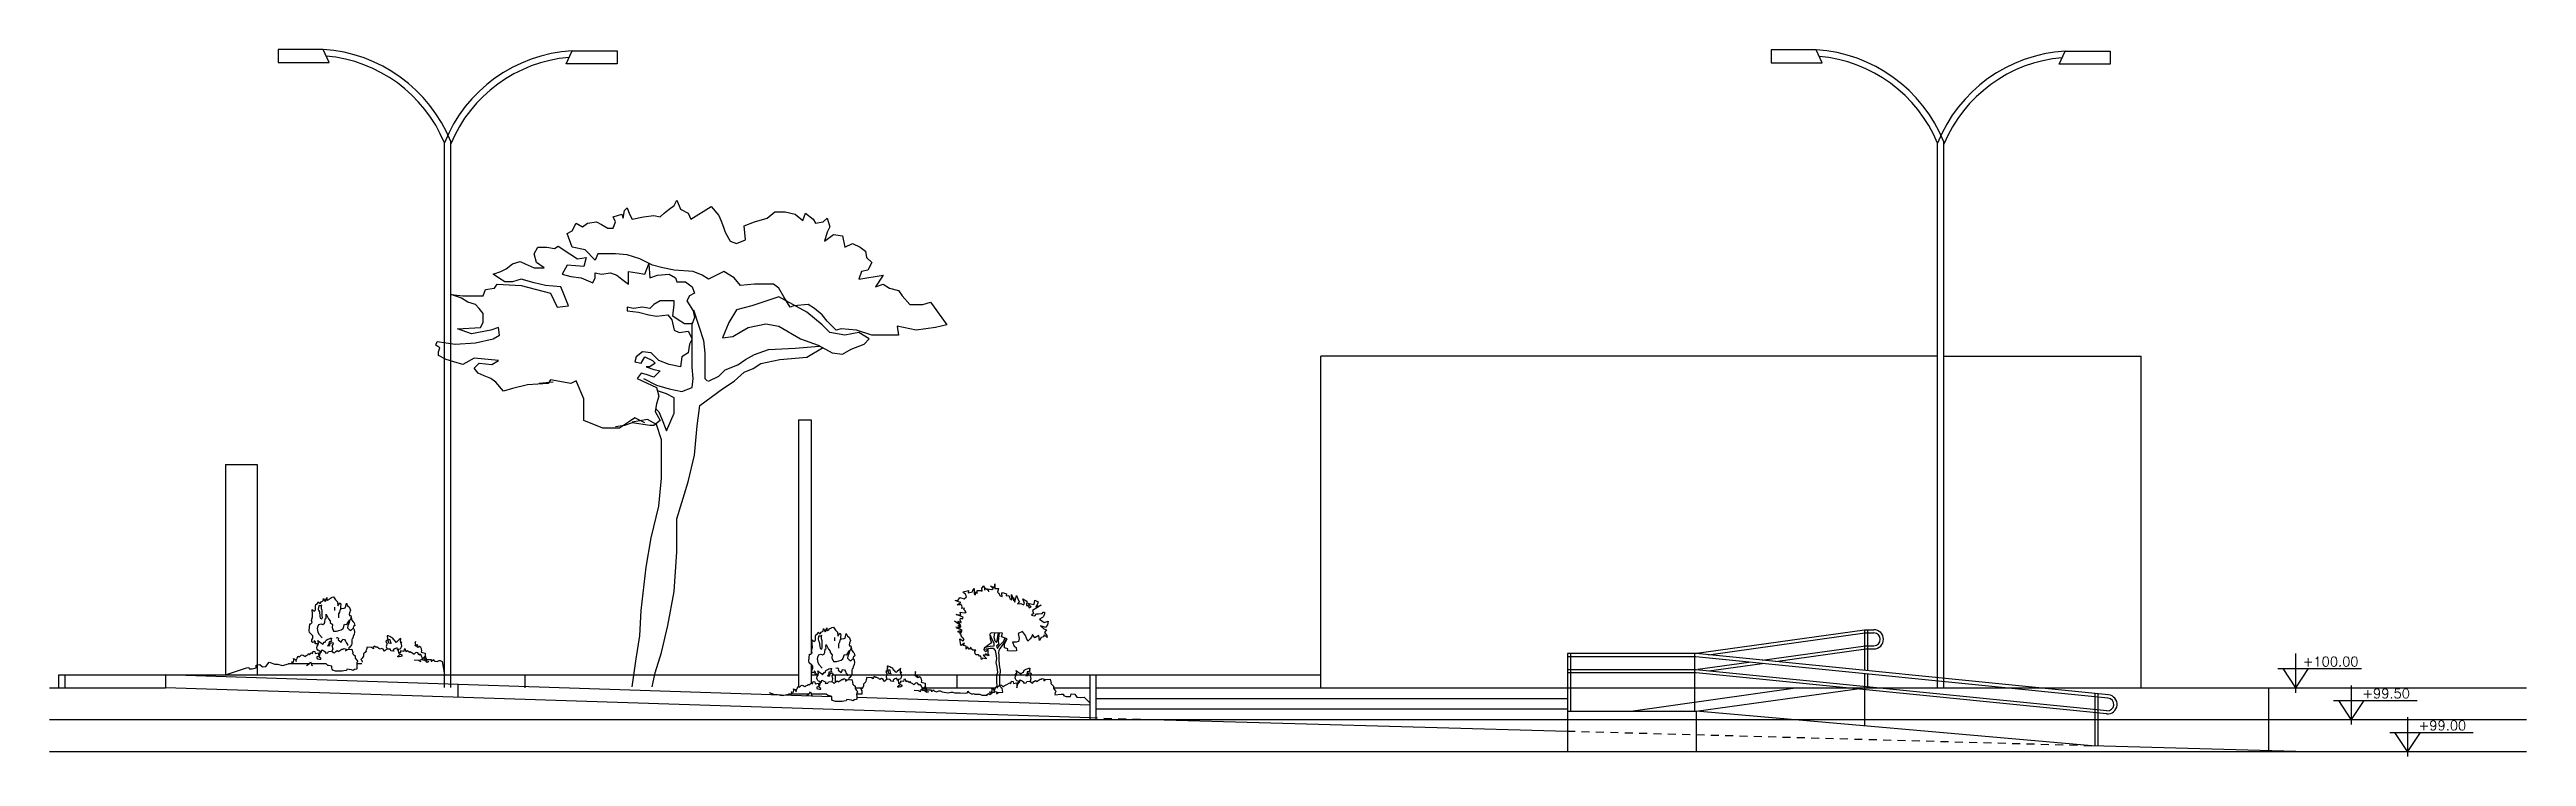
# Model space of a CAD drawing. Extents: x -599692 to 1491, y -9431878 to -451.
# Drawn here: x 1223.92 to 1262.73, y -652.97 to -641.89 of the extents above; entities that cross this region are included whole.
import ezdxf

# ---------------------------------------------------------------- set-up
doc = ezdxf.new("R2010")
doc.units = 0
doc.header["$LTSCALE"] = 0.5
doc.header["$MEASUREMENT"] = 0
doc.linetypes.add('HIDDEN', pattern=[0.375, 0.25, -0.125])
doc.layers.get('0').update_dxf_attribs({"linetype": 'CONTINUOUS'})
for name, color, linetype in [('LAY', 7, 'CONTINUOUS'), ('P1', 1, 'CONTINUOUS'), ('P2', 2, 'CONTINUOUS'), ('P3', 3, 'CONTINUOUS'), ('P4', 6, 'CONTINUOUS'), ('P6', 4, 'CONTINUOUS'), ('pena_01', 1, 'CONTINUOUS'), ('PROJEÇÃO COBERTA', 252, 'HIDDEN'), ('TEXTO', 3, 'CONTINUOUS')]:
    doc.layers.add(name, color=color, linetype=linetype)
doc.styles.add('ARQ', font='ROMANS.shx')

msp = doc.modelspace()

# ---------------------------------------------------------------- texts
at = {"layer": 'TEXTO', "ltscale": 3, "char_height": 0.15, "attachment_point": 5, "style": 'ARQ'}
for s, insert in [('+100.00', (1259.666, -651.481)), ('+99.50', (1260.536, -651.981)), ('+99.00', (1261.418, -652.481))]:
    msp.add_mtext(s, dxfattribs=dict(at, insert=insert))

# ---------------------------------------------------------------- blocks, each defined once
blk = doc.blocks.new('POSTE2PET')
for p, q in [((79.014, -432.667), (78.308, -432.667)), ((78.308, -432.667), (78.308, -432.87)), ((79.106, -432.87), (79.014, -432.667)), ((82.822, -432.89), (82.914, -432.687)), ((82.914, -432.687), (83.619, -432.687)), ((83.619, -432.687), (83.619, -432.89)), ((78.308, -432.87), (79.106, -432.87)), ((83.619, -432.89), (82.822, -432.89))]:
    blk.add_line(p, q)
for points in [[(81.014, -442.667), (81.014, -434.109, 0.288839), (79.014, -432.667)], [(80.914, -442.667), (80.914, -434.129, 0.279997), (79.061, -432.771, 0.279997)]]:
    blk.add_lwpolyline(points, format="xyb")
for radius, start, end in [(2.312, 93.5727, 158.0158), (2.212, 94.9498, 157.5181)]:
    blk.add_arc((83.058, -434.994), radius, start, end)
blk = doc.blocks.new('ARVORE3')
for p, q in [((70.352, -454.205), (70.412, -454.046)), ((70.412, -454.046), (70.432, -454.265)), ((69.534, -454.345), (69.574, -454.265)), ((69.574, -454.185), (69.673, -454.205)), ((69.574, -454.265), (69.574, -454.185)), ((69.673, -454.205), (69.813, -454.185)), ((69.813, -454.185), (69.913, -454.225)), ((69.913, -454.225), (69.993, -454.285)), ((69.993, -454.285), (70.093, -454.365)), ((70.093, -454.165), (70.232, -454.185)), ((70.093, -454.245), (70.093, -454.165)), ((70.093, -454.365), (70.093, -454.245)), ((70.232, -454.185), (70.352, -454.205)), ((70.432, -454.265), (70.552, -454.225)), ((70.552, -454.225), (70.732, -454.205)), ((70.732, -454.205), (70.831, -454.265)), ((70.831, -454.265), (70.851, -454.325)), ((70.851, -454.325), (70.991, -454.325)), ((70.991, -454.325), (71.091, -454.405)), ((71.131, -454.505), (71.051, -454.544)), ((71.091, -454.405), (71.131, -454.505)), ((70.173, -454.744), (70.073, -454.724)), ((70.073, -454.724), (70.073, -454.784)), ((70.073, -454.784), (70.252, -454.804)), ((70.312, -454.724), (70.173, -454.744)), ((70.252, -454.804), (70.412, -454.844)), ((70.432, -454.744), (70.312, -454.724)), ((70.412, -454.844), (70.532, -454.864)), ((70.492, -454.684), (70.432, -454.744)), ((70.592, -454.624), (70.492, -454.684)), ((70.532, -454.864), (70.712, -454.844)), ((70.692, -454.624), (70.592, -454.624)), ((70.812, -454.624), (70.692, -454.624)), ((70.712, -454.844), (70.772, -454.923)), ((70.792, -454.864), (70.812, -454.684)), ((70.871, -454.923), (70.792, -454.864)), ((70.812, -454.684), (70.812, -454.624)), ((71.051, -454.544), (71.011, -454.624)), ((71.011, -454.624), (71.111, -454.784)), ((71.131, -454.884), (71.091, -454.983)), ((71.111, -454.784), (71.131, -454.884)), ((70.772, -454.923), (70.812, -455.083)), ((70.812, -455.083), (70.891, -455.123)), ((70.971, -454.983), (70.871, -454.923)), ((70.891, -455.123), (71.031, -455.103)), ((71.091, -454.983), (70.971, -454.983)), ((71.031, -455.103), (71.091, -455.223)), ((71.091, -455.223), (71.051, -455.303)), ((70.213, -455.502), (70.193, -455.582)), ((70.193, -455.582), (70.292, -455.602)), ((70.312, -455.422), (70.213, -455.502)), ((70.292, -455.602), (70.352, -455.502)), ((70.452, -455.442), (70.312, -455.422)), ((70.352, -455.502), (70.472, -455.562)), ((70.372, -455.662), (70.492, -455.702)), ((70.432, -455.662), (70.372, -455.662)), ((70.512, -455.602), (70.432, -455.662)), ((70.572, -455.562), (70.452, -455.442)), ((70.472, -455.562), (70.512, -455.602)), ((70.732, -455.622), (70.572, -455.562)), ((70.911, -455.662), (70.732, -455.622)), ((70.931, -455.502), (70.911, -455.662)), ((71.031, -455.442), (70.931, -455.502)), ((71.051, -455.303), (71.031, -455.442)), ((68.915, -455.901), (68.695, -455.921)), ((70.292, -455.761), (70.232, -455.841)), ((70.232, -455.841), (70.532, -455.981)), ((70.372, -455.781), (70.292, -455.761)), ((70.492, -455.821), (70.372, -455.781)), ((70.492, -455.702), (70.592, -455.721)), ((70.532, -455.781), (70.492, -455.821)), ((70.592, -455.721), (70.532, -455.781)), ((70.532, -455.981), (70.572, -456.12)), ((70.532, -456.24), (70.512, -456.36)), ((70.512, -456.36), (70.592, -456.5)), ((70.572, -456.12), (70.532, -456.24)), ((70.033, -456.579), (69.893, -456.599)), ((70.153, -456.539), (70.033, -456.579)), ((70.432, -456.579), (70.153, -456.539)), ((70.492, -456.579), (70.432, -456.579)), ((70.592, -456.5), (70.492, -456.579))]:
    blk.add_line(p, q)
for points in [[(69.214, -453.527), (69.274, -453.407), (69.374, -453.467), (69.454, -453.407), (69.594, -453.387), (69.673, -453.427), (69.773, -453.487), (69.853, -453.487), (69.893, -453.387), (69.853, -453.308), (69.993, -453.268), (70.013, -453.327), (70.033, -453.208), (70.073, -453.168), (70.113, -453.268), (70.153, -453.347), (70.332, -453.308), (70.492, -453.288), (70.592, -453.308), (70.652, -453.248), (70.732, -453.188), (70.812, -453.128), (70.851, -453.048), (70.911, -453.188), (71.031, -453.248), (71.071, -453.347), (71.391, -453.148), (71.51, -453.288), (71.55, -453.387), (71.59, -453.487), (71.61, -453.547), (71.69, -453.687), (71.79, -453.726), (71.93, -453.667), (71.91, -453.447), (72.069, -453.387), (72.269, -453.327), (72.389, -453.228), (72.549, -453.228), (72.708, -453.268), (72.828, -453.367), (72.868, -453.248), (72.988, -453.347), (73.028, -453.407), (73.148, -453.387), (73.208, -453.327), (73.248, -453.467), (73.208, -453.547), (73.168, -453.687), (73.307, -453.587), (73.447, -453.607), (73.487, -453.786), (73.607, -453.726), (73.727, -453.786), (73.807, -453.846), (73.827, -453.946), (73.906, -454.026), (73.847, -454.145), (73.747, -454.165), (73.707, -454.285), (74.086, -454.225), (73.966, -454.405), (74.086, -454.365), (74.186, -454.425), (74.326, -454.465), (74.386, -454.544), (74.505, -454.684), (74.645, -454.684), (74.705, -454.684), (74.825, -454.644), (74.885, -454.724), (75.084, -455.003), (74.905, -455.043), (74.605, -455.083), (74.306, -455.023), (74.326, -455.163), (73.906, -455.163), (73.667, -455.083), (73.427, -455.063), (73.347, -455.083), (73.208, -454.943), (73.128, -454.844), (73.008, -454.744), (72.908, -454.684), (72.688, -454.704), (72.629, -454.724), (72.529, -454.564), (72.449, -454.425), (72.369, -454.365), (72.069, -454.365), (71.85, -454.385), (71.75, -454.265), (71.59, -454.165), (71.351, -454.285), (71.251, -454.225), (71.111, -454.165), (70.812, -454.145), (70.632, -454.106), (70.472, -454.066), (70.272, -453.966), (70.073, -453.906), (69.893, -453.886), (69.613, -453.886), (69.574, -453.986), (69.414, -453.826), (69.214, -453.786), (69.134, -453.567)], [(71.97, -455.043), (72.249, -454.983), (72.449, -455.023), (72.788, -455.223), (73.068, -455.322), (73.287, -455.442), (73.447, -455.462), (73.587, -455.382), (73.787, -455.303), (73.867, -455.223), (73.707, -455.123), (73.487, -455.163), (73.248, -455.123), (73.128, -455.003), (72.888, -454.804), (72.449, -454.564), (72.03, -454.704), (71.79, -454.764), (71.67, -454.963), (71.57, -455.203), (71.73, -455.183), (71.87, -455.103)]]:
    blk.add_lwpolyline(points, close=True)
for points in [[(70.352, -456.539), (70.193, -456.46), (70.113, -456.519), (69.953, -456.619), (69.693, -456.619), (69.394, -456.5), (69.394, -456.28), (69.394, -456.16), (69.274, -455.881), (69.194, -455.921), (68.875, -455.861), (68.835, -455.921), (68.515, -455.941), (68.276, -456.001), (68.136, -456.041), (68.016, -455.901), (67.936, -455.841), (67.836, -455.801), (67.737, -455.761), (67.677, -455.682), (67.757, -455.602), (67.956, -455.622), (68.056, -455.562), (67.677, -455.522), (67.497, -455.622), (67.357, -455.582), (67.237, -455.542), (67.118, -455.482), (67.118, -455.422), (67.138, -455.362), (67.078, -455.322), (67.098, -455.263), (67.377, -455.303), (67.697, -455.283), (67.976, -455.223), (68.076, -455.163), (68.056, -455.043), (67.936, -455.083), (67.637, -455.143), (67.417, -455.063), (67.777, -455.043), (67.816, -454.963), (67.816, -454.824), (67.757, -454.744), (67.697, -454.684), (67.577, -454.644), (67.477, -454.584), (67.317, -454.524), (67.497, -454.544), (67.816, -454.544), (67.856, -454.445), (67.996, -454.425), (68.036, -454.365), (68.415, -454.385), (68.875, -454.505), (68.975, -454.724), (69.154, -454.704), (69.094, -454.544), (69.034, -454.405), (68.795, -454.385), (68.615, -454.345), (68.415, -454.285), (68.276, -454.325), (68.156, -454.325), (68.056, -454.265), (67.976, -454.205), (68.096, -454.165), (68.176, -454.125), (68.276, -454.046), (68.395, -454.006), (68.475, -454.046), (68.615, -454.106), (68.775, -454.106), (68.655, -454.026), (68.615, -453.886), (68.675, -453.786), (68.815, -453.786), (68.935, -453.806), (68.995, -453.766), (69.174, -453.886), (69.294, -453.966), (69.434, -453.946), (69.394, -454.086), (69.134, -454.066), (69.054, -454.205), (69.194, -454.245), (69.354, -454.265), (69.534, -454.345)], [(71.115, -454.764), (71.271, -455.247), (71.291, -455.446), (71.291, -455.606), (71.291, -455.845), (71.331, -455.885)], [(70.332, -455.845), (70.532, -455.945), (70.732, -456.005), (70.931, -456.045), (71.091, -455.985), (71.111, -455.845), (71.091, -455.666), (71.091, -455.506), (71.091, -455.326), (71.091, -454.971)], [(70.468, -460.675), (70.512, -460.456), (70.612, -460.136), (70.712, -459.717), (70.812, -459.179), (70.851, -458.56), (70.851, -458.042), (71.031, -457.463), (71.131, -457.044), (71.171, -456.585), (71.211, -456.266), (71.57, -456.005), (71.75, -455.885), (71.91, -455.745), (72.049, -455.686), (72.169, -455.606), (72.469, -455.546), (72.888, -455.506), (73.133, -455.364)], [(71.351, -455.885), (71.51, -455.805), (71.61, -455.705), (71.81, -455.626), (71.93, -455.546), (72.069, -455.466), (72.289, -455.386), (72.708, -455.366), (73.083, -455.333)], [(70.52, -456.312), (70.572, -456.364), (70.612, -456.464), (70.692, -456.663), (70.812, -456.384), (70.812, -456.144), (70.692, -456.085), (70.548, -456.037)], [(70.153, -460.675), (70.213, -460.236), (70.272, -459.877), (70.292, -459.478), (70.372, -458.8), (70.452, -458.341), (70.572, -457.842), (70.612, -457.403), (70.612, -457.144), (70.612, -456.805), (70.532, -456.565), (70.392, -456.486), (70.153, -456.525)]]:
    blk.add_lwpolyline(points)
blk = doc.blocks.new('ARVORE5')
for p, q in [((-85.097, -525.555), (-85.065, -525.522)), ((-85.065, -525.522), (-85.049, -525.587)), ((-84.959, -525.522), (-84.898, -525.551)), ((-84.918, -525.559), (-84.959, -525.522)), ((-84.898, -525.551), (-84.894, -525.486)), ((-84.894, -525.486), (-84.89, -525.563)), ((-85.513, -525.75), (-85.468, -525.742)), ((-85.464, -525.77), (-85.513, -525.75)), ((-85.484, -525.819), (-85.427, -525.782)), ((-85.427, -525.815), (-85.484, -525.819)), ((-85.468, -525.742), (-85.443, -525.701)), ((-85.427, -525.782), (-85.464, -525.77)), ((-85.443, -525.701), (-85.374, -525.725)), ((-85.407, -525.827), (-85.427, -525.815)), ((-85.411, -525.876), (-85.403, -525.848)), ((-85.37, -525.868), (-85.411, -525.876)), ((-85.403, -525.848), (-85.407, -525.827)), ((-85.387, -525.612), (-85.305, -525.595)), ((-85.382, -525.632), (-85.387, -525.612)), ((-85.35, -525.652), (-85.382, -525.632)), ((-85.378, -525.892), (-85.37, -525.868)), ((-85.358, -525.913), (-85.378, -525.892)), ((-85.374, -525.725), (-85.338, -525.693)), ((-85.342, -525.937), (-85.358, -525.913)), ((-85.338, -525.693), (-85.35, -525.652)), ((-85.305, -525.595), (-85.309, -525.628)), ((-85.309, -525.628), (-85.24, -525.616)), ((-85.24, -525.616), (-85.236, -525.595)), ((-85.236, -525.595), (-85.216, -525.559)), ((-85.216, -525.559), (-85.216, -525.652)), ((-85.216, -525.652), (-85.195, -525.66)), ((-85.195, -525.66), (-85.191, -525.612)), ((-85.191, -525.612), (-85.167, -525.64)), ((-85.167, -525.595), (-85.106, -525.595)), ((-85.167, -525.64), (-85.167, -525.595)), ((-85.106, -525.595), (-85.089, -525.603)), ((-85.089, -525.603), (-85.097, -525.555)), ((-85.049, -525.587), (-85.045, -525.551)), ((-85.045, -525.551), (-84.983, -525.608)), ((-84.983, -525.608), (-85.012, -525.567)), ((-85.012, -525.567), (-84.939, -525.579)), ((-84.939, -525.579), (-84.918, -525.559)), ((-84.89, -525.563), (-84.833, -525.563)), ((-84.833, -525.563), (-84.849, -525.62)), ((-84.849, -525.62), (-84.833, -525.632)), ((-84.833, -525.632), (-84.808, -525.677)), ((-84.808, -525.677), (-84.776, -525.689)), ((-84.784, -525.64), (-84.772, -525.624)), ((-84.776, -525.689), (-84.784, -525.64)), ((-84.772, -525.624), (-84.711, -525.644)), ((-84.711, -525.644), (-84.715, -525.677)), ((-84.715, -525.677), (-84.674, -525.669)), ((-84.674, -525.669), (-84.662, -525.701)), ((-84.662, -525.701), (-84.654, -525.721)), ((-84.654, -525.721), (-84.625, -525.738)), ((-84.633, -525.656), (-84.597, -525.754)), ((-84.625, -525.738), (-84.633, -525.656)), ((-84.601, -525.701), (-84.58, -525.774)), ((-84.597, -525.754), (-84.601, -525.701)), ((-84.58, -525.774), (-84.552, -525.669)), ((-84.552, -525.669), (-84.523, -525.75)), ((-84.507, -525.766), (-84.536, -525.803)), ((-84.536, -525.803), (-84.483, -525.799)), ((-84.523, -525.75), (-84.507, -525.766)), ((-84.483, -525.799), (-84.442, -525.819)), ((-84.454, -525.725), (-84.389, -525.762)), ((-84.426, -525.795), (-84.454, -525.725)), ((-84.442, -525.819), (-84.426, -525.795)), ((-84.389, -525.762), (-84.397, -525.815)), ((-84.397, -525.815), (-84.393, -525.839)), ((-84.393, -525.839), (-84.377, -525.819)), ((-84.377, -525.819), (-84.353, -525.864)), ((-84.324, -525.848), (-84.373, -525.791)), ((-84.373, -525.791), (-84.283, -525.811)), ((-84.353, -525.864), (-84.324, -525.848)), ((-84.165, -525.823), (-84.304, -525.904)), ((-84.304, -525.904), (-84.287, -525.953)), ((-84.283, -525.811), (-84.271, -525.782)), ((-84.271, -525.782), (-84.267, -525.746)), ((-84.267, -525.746), (-84.214, -525.77)), ((-84.23, -525.815), (-84.251, -525.848)), ((-84.251, -525.848), (-84.165, -525.823)), ((-84.214, -525.77), (-84.23, -525.815)), ((-85.525, -526.071), (-85.439, -526.116)), ((-85.468, -526.116), (-85.525, -526.071)), ((-85.505, -526.169), (-85.419, -526.157)), ((-85.431, -526.173), (-85.505, -526.169)), ((-85.391, -526.01), (-85.496, -525.97)), ((-85.496, -525.97), (-85.427, -525.974)), ((-85.488, -526.181), (-85.431, -526.173)), ((-85.403, -526.214), (-85.488, -526.181)), ((-85.439, -526.116), (-85.472, -526.075)), ((-85.472, -526.075), (-85.419, -526.096)), ((-85.472, -526.23), (-85.403, -526.214)), ((-85.456, -526.25), (-85.472, -526.23)), ((-85.423, -526.136), (-85.468, -526.116)), ((-85.468, -526.14), (-85.423, -526.136)), ((-85.419, -526.157), (-85.468, -526.14)), ((-85.407, -526.238), (-85.456, -526.25)), ((-85.439, -526.275), (-85.407, -526.238)), ((-85.419, -526.283), (-85.439, -526.275)), ((-85.427, -525.974), (-85.435, -525.933)), ((-85.435, -525.933), (-85.37, -525.941)), ((-85.435, -526.059), (-85.431, -526.026)), ((-85.419, -526.096), (-85.435, -526.059)), ((-85.431, -526.026), (-85.399, -526.035)), ((-85.419, -526.303), (-85.419, -526.283)), ((-85.403, -526.323), (-85.419, -526.303)), ((-85.399, -526.035), (-85.391, -526.01)), ((-85.37, -525.941), (-85.342, -525.937)), ((-84.951, -526.254), (-84.971, -526.279)), ((-84.971, -526.279), (-84.967, -526.352)), ((-84.772, -526.262), (-84.951, -526.254)), ((-84.788, -526.319), (-84.772, -526.262)), ((-84.458, -526.234), (-84.528, -526.266)), ((-84.528, -526.266), (-84.511, -526.344)), ((-84.414, -526.299), (-84.458, -526.234)), ((-84.397, -526.34), (-84.414, -526.299)), ((-84.287, -525.953), (-84.316, -525.978)), ((-84.316, -525.978), (-84.296, -525.986)), ((-84.3, -526.283), (-84.316, -526.327)), ((-84.267, -526.336), (-84.3, -526.283)), ((-84.296, -525.986), (-84.267, -525.99)), ((-84.267, -525.99), (-84.239, -525.961)), ((-84.202, -526.299), (-84.267, -526.336)), ((-84.239, -525.961), (-84.206, -525.961)), ((-84.206, -525.961), (-84.149, -525.953)), ((-84.194, -526.376), (-84.202, -526.299)), ((-84.145, -526.018), (-84.19, -526.043)), ((-84.19, -526.043), (-84.12, -526.092)), ((-84.177, -526.148), (-84.125, -526.193)), ((-84.1, -526.173), (-84.177, -526.148)), ((-84.149, -525.953), (-84.137, -525.933)), ((-84.129, -526.002), (-84.145, -526.018)), ((-84.137, -525.933), (-84.116, -525.933)), ((-84.116, -525.957), (-84.129, -526.002)), ((-84.12, -526.287), (-84.129, -526.319)), ((-84.125, -526.193), (-84.084, -526.209)), ((-84.12, -526.092), (-84.059, -526.075)), ((-84.072, -526.332), (-84.12, -526.287)), ((-84.116, -525.933), (-84.116, -525.957)), ((-84.108, -526.242), (-84.112, -526.25)), ((-84.112, -526.25), (-84.076, -526.299)), ((-84.084, -526.209), (-84.108, -526.242)), ((-84.068, -526.132), (-84.1, -526.173)), ((-84.076, -526.299), (-84.072, -526.332)), ((-84.059, -526.075), (-84.068, -526.132)), ((-85.439, -526.352), (-85.391, -526.38)), ((-85.427, -526.454), (-85.439, -526.352)), ((-85.366, -526.417), (-85.427, -526.454)), ((-85.387, -526.34), (-85.403, -526.323)), ((-85.391, -526.38), (-85.374, -526.36)), ((-85.374, -526.36), (-85.387, -526.34)), ((-85.387, -526.454), (-85.366, -526.417)), ((-85.362, -526.462), (-85.387, -526.454)), ((-85.342, -526.466), (-85.362, -526.462)), ((-85.342, -526.515), (-85.342, -526.466)), ((-85.321, -526.478), (-85.342, -526.515)), ((-85.289, -526.519), (-85.321, -526.478)), ((-85.268, -526.482), (-85.289, -526.519)), ((-85.268, -526.502), (-85.268, -526.482)), ((-85.236, -526.527), (-85.268, -526.502)), ((-85.191, -526.527), (-85.236, -526.527)), ((-85.207, -526.551), (-85.191, -526.527)), ((-85.203, -526.588), (-85.207, -526.551)), ((-85.183, -526.6), (-85.203, -526.588)), ((-85.15, -526.6), (-85.183, -526.6)), ((-85.134, -526.62), (-85.15, -526.6)), ((-85.11, -526.624), (-85.134, -526.62)), ((-85.102, -526.673), (-85.11, -526.624)), ((-85.081, -526.653), (-85.102, -526.673)), ((-85.032, -526.665), (-85.081, -526.653)), ((-85.077, -526.608), (-85.024, -526.657)), ((-85.036, -526.608), (-85.077, -526.608)), ((-85.057, -526.498), (-85.063, -526.523)), ((-85.063, -526.523), (-85.04, -526.551)), ((-85, -526.454), (-85.057, -526.498)), ((-85.04, -526.551), (-85.016, -526.539)), ((-85.02, -526.596), (-85.036, -526.584)), ((-85.036, -526.584), (-85.036, -526.608)), ((-85.024, -526.657), (-85.032, -526.665)), ((-85.004, -526.616), (-85.02, -526.596)), ((-85.016, -526.539), (-85, -526.515)), ((-84.979, -526.608), (-85.004, -526.616)), ((-84.943, -526.413), (-85, -526.454)), ((-85, -526.515), (-85, -526.563)), ((-85, -526.563), (-85, -526.584)), ((-85, -526.584), (-84.979, -526.608)), ((-84.967, -526.352), (-84.943, -526.413)), ((-84.699, -526.352), (-84.788, -526.319)), ((-84.739, -526.429), (-84.699, -526.352)), ((-84.739, -526.494), (-84.739, -526.429)), ((-84.69, -526.506), (-84.739, -526.494)), ((-84.694, -526.539), (-84.69, -526.506)), ((-84.613, -526.543), (-84.694, -526.539)), ((-84.56, -526.405), (-84.613, -526.405)), ((-84.613, -526.405), (-84.589, -526.466)), ((-84.552, -526.539), (-84.613, -526.543)), ((-84.589, -526.466), (-84.56, -526.486)), ((-84.523, -526.393), (-84.56, -526.405)), ((-84.56, -526.486), (-84.552, -526.539)), ((-84.511, -526.344), (-84.523, -526.393)), ((-84.373, -526.388), (-84.397, -526.34)), ((-84.336, -526.348), (-84.373, -526.388)), ((-84.316, -526.327), (-84.336, -526.348)), ((-84.165, -526.332), (-84.194, -526.376)), ((-84.129, -526.319), (-84.165, -526.332))]:
    blk.add_line(p, q)
for points in [[(-84.971, -526.285), (-84.935, -526.368), (-84.91, -526.413), (-84.906, -526.466), (-84.967, -526.47), (-85.043, -526.488)], [(-84.9, -526.257), (-84.906, -526.327), (-84.894, -526.38), (-84.87, -526.405), (-84.866, -526.407)], [(-84.866, -526.407), (-84.857, -526.376), (-84.837, -526.259)], [(-84.832, -526.429), (-84.837, -526.384), (-84.82, -526.26)], [(-85.06, -526.511), (-84.963, -526.498), (-84.918, -526.498), (-84.886, -526.535), (-84.874, -526.584), (-84.865, -526.657), (-84.874, -526.722), (-84.861, -526.791), (-84.853, -526.877), (-84.865, -526.933), (-84.865, -527.031), (-84.857, -527.126)], [(-84.832, -526.429), (-84.825, -526.433), (-84.865, -526.458), (-84.861, -526.482), (-84.853, -526.502), (-84.825, -526.458), (-84.784, -526.421), (-84.751, -526.388), (-84.737, -526.338)], [(-84.717, -526.345), (-84.727, -526.384), (-84.768, -526.441), (-84.808, -526.498), (-84.829, -526.535), (-84.837, -526.567), (-84.829, -526.612), (-84.829, -526.641), (-84.829, -526.689), (-84.825, -526.746), (-84.821, -526.795), (-84.808, -526.844), (-84.808, -526.872), (-84.817, -526.933), (-84.817, -526.982), (-84.817, -527.047), (-84.813, -527.092), (-84.792, -527.116), (-84.775, -527.126)]]:
    blk.add_lwpolyline(points)
blk = doc.blocks.new('ARBUSTO')
for p, q in [((264.967, -446.361), (264.991, -446.347)), ((264.991, -446.347), (265.001, -446.319)), ((265.001, -446.319), (265.034, -446.347)), ((265.034, -446.347), (265.048, -446.319)), ((265.048, -446.319), (265.082, -446.304)), ((265.082, -446.304), (265.086, -446.266)), ((265.086, -446.266), (265.11, -446.314)), ((265.11, -446.314), (265.12, -446.285)), ((265.12, -446.285), (265.139, -446.252)), ((265.139, -446.252), (265.139, -446.3)), ((265.139, -446.3), (265.167, -446.285)), ((265.167, -446.285), (265.177, -446.271)), ((265.177, -446.271), (265.21, -446.252)), ((265.21, -446.252), (265.219, -446.247)), ((265.219, -446.247), (265.243, -446.243)), ((265.243, -446.243), (265.272, -446.29)), ((265.272, -446.29), (265.305, -446.323)), ((265.305, -446.323), (265.31, -446.385)), ((265.31, -446.385), (265.334, -446.347)), ((265.334, -446.347), (265.348, -446.338)), ((265.348, -446.338), (265.357, -446.361)), ((265.433, -446.39), (265.443, -446.342)), ((265.443, -446.342), (265.462, -446.385)), ((264.858, -446.77), (264.863, -446.722)), ((264.863, -446.722), (264.868, -446.665)), ((264.868, -446.665), (264.887, -446.665)), ((264.887, -446.665), (264.906, -446.646)), ((264.896, -446.613), (264.915, -446.556)), ((264.906, -446.646), (264.896, -446.613)), ((264.91, -446.509), (264.906, -446.442)), ((264.906, -446.442), (264.934, -446.466)), ((264.915, -446.556), (264.91, -446.509)), ((264.934, -446.466), (264.958, -446.447)), ((264.958, -446.39), (264.967, -446.361)), ((264.958, -446.447), (264.958, -446.39)), ((264.991, -446.732), (265.001, -446.699)), ((265.001, -446.803), (264.991, -446.732)), ((265.01, -446.385), (265.001, -446.433)), ((265.001, -446.433), (265.005, -446.452)), ((265.001, -446.699), (265.015, -446.675)), ((265.005, -446.452), (265.02, -446.475)), ((265.034, -446.385), (265.01, -446.385)), ((265.015, -446.675), (265.044, -446.665)), ((265.02, -446.475), (265.029, -446.547)), ((265.029, -446.547), (265.034, -446.575)), ((265.058, -446.371), (265.034, -446.385)), ((265.034, -446.575), (265.058, -446.589)), ((265.044, -446.665), (265.072, -446.675)), ((265.053, -446.395), (265.058, -446.371)), ((265.053, -446.428), (265.053, -446.395)), ((265.063, -446.456), (265.053, -446.428)), ((265.058, -446.589), (265.067, -446.566)), ((265.063, -446.485), (265.063, -446.456)), ((265.063, -446.542), (265.063, -446.485)), ((265.067, -446.566), (265.063, -446.542)), ((265.072, -446.675), (265.101, -446.656)), ((265.101, -446.656), (265.105, -446.637)), ((265.105, -446.637), (265.11, -446.589)), ((265.11, -446.589), (265.129, -446.575)), ((265.124, -446.547), (265.129, -446.513)), ((265.129, -446.575), (265.124, -446.547)), ((265.129, -446.513), (265.162, -446.589)), ((265.162, -446.589), (265.191, -446.618)), ((265.191, -446.618), (265.191, -446.642)), ((265.191, -446.642), (265.224, -446.675)), ((265.224, -446.675), (265.219, -446.722)), ((265.219, -446.722), (265.243, -446.779)), ((265.258, -446.404), (265.258, -446.456)), ((265.334, -446.48), (265.319, -446.509)), ((265.319, -446.509), (265.319, -446.57)), ((265.348, -446.433), (265.334, -446.48)), ((265.357, -446.361), (265.353, -446.395)), ((265.353, -446.395), (265.353, -446.433)), ((265.353, -446.433), (265.372, -446.423)), ((265.362, -446.76), (265.391, -446.737)), ((265.372, -446.423), (265.41, -446.418)), ((265.391, -446.737), (265.414, -446.67)), ((265.41, -446.418), (265.424, -446.414)), ((265.414, -446.67), (265.452, -446.675)), ((265.424, -446.414), (265.433, -446.39)), ((265.452, -446.675), (265.481, -446.623)), ((265.462, -446.385), (265.486, -446.399)), ((265.467, -446.699), (265.462, -446.727)), ((265.462, -446.727), (265.486, -446.756)), ((265.486, -446.646), (265.467, -446.699)), ((265.481, -446.623), (265.5, -446.604)), ((265.486, -446.399), (265.51, -446.452)), ((265.491, -446.494), (265.486, -446.518)), ((265.486, -446.518), (265.491, -446.542)), ((265.5, -446.604), (265.486, -446.646)), ((265.51, -446.452), (265.491, -446.494)), ((265.491, -446.542), (265.51, -446.532)), ((265.51, -446.532), (265.519, -446.551)), ((265.519, -446.551), (265.514, -446.58)), ((265.514, -446.604), (265.519, -446.561)), ((265.514, -446.58), (265.514, -446.604)), ((265.514, -446.77), (265.543, -446.741)), ((265.519, -446.561), (265.524, -446.589)), ((265.524, -446.589), (265.529, -446.608)), ((265.529, -446.608), (265.552, -446.632)), ((265.557, -446.708), (265.548, -446.727)), ((265.548, -446.727), (265.567, -446.76)), ((265.552, -446.632), (265.567, -446.651)), ((265.576, -446.694), (265.557, -446.708)), ((265.567, -446.651), (265.576, -446.694)), ((264.839, -447.15), (264.853, -447.131)), ((264.853, -447.131), (264.863, -447.15)), ((264.863, -446.803), (264.858, -446.77)), ((264.901, -446.836), (264.863, -446.803)), ((264.863, -447.15), (264.887, -447.126)), ((264.887, -447.126), (264.896, -447.122)), ((264.896, -447.122), (264.915, -447.136)), ((264.92, -446.855), (264.901, -446.836)), ((264.901, -446.917), (264.92, -446.889)), ((264.901, -446.946), (264.901, -446.917)), ((264.92, -446.96), (264.901, -446.946)), ((264.915, -447.136), (264.925, -447.093)), ((264.92, -446.889), (264.92, -446.855)), ((264.939, -446.951), (264.92, -446.96)), ((264.925, -447.093), (264.948, -447.098)), ((264.958, -446.946), (264.939, -446.927)), ((264.939, -446.927), (264.939, -446.951)), ((264.948, -447.098), (264.953, -447.131)), ((264.953, -446.974), (264.958, -446.946)), ((264.967, -446.979), (264.953, -446.974)), ((264.953, -447.131), (265.005, -447.122)), ((264.982, -446.979), (264.967, -446.979)), ((265.001, -446.993), (264.982, -446.979)), ((264.982, -447.041), (264.986, -447.017)), ((264.986, -447.06), (264.982, -447.041)), ((264.986, -447.017), (265.001, -446.993)), ((264.996, -447.079), (264.986, -447.06)), ((265.001, -446.946), (264.996, -446.927)), ((264.996, -446.927), (265.024, -446.946)), ((265.01, -447.088), (264.996, -447.079)), ((265.024, -446.836), (265.001, -446.803)), ((265.005, -446.97), (265.001, -446.946)), ((265.001, -446.993), (265.005, -446.97)), ((265.005, -447.122), (265.005, -447.15)), ((265.048, -447.098), (265.01, -447.088)), ((265.063, -446.884), (265.024, -446.836)), ((265.024, -446.946), (265.053, -446.97)), ((265.029, -447.164), (265.034, -447.098)), ((265.034, -447.131), (265.048, -447.098)), ((265.034, -447.098), (265.053, -447.107)), ((265.053, -446.97), (265.072, -446.989)), ((265.053, -447.107), (265.058, -447.074)), ((265.058, -447.074), (265.091, -447.088)), ((265.072, -446.989), (265.082, -446.974)), ((265.082, -446.974), (265.096, -446.955)), ((265.091, -447.088), (265.12, -447.107)), ((265.096, -446.955), (265.11, -446.951)), ((265.11, -446.951), (265.124, -446.922)), ((265.12, -447.107), (265.11, -447.126)), ((265.11, -447.126), (265.153, -447.122)), ((265.124, -446.922), (265.153, -446.908)), ((265.162, -446.993), (265.148, -447.008)), ((265.148, -447.008), (265.186, -447.003)), ((265.153, -446.908), (265.172, -446.898)), ((265.153, -447.122), (265.162, -447.098)), ((265.172, -446.946), (265.162, -446.993)), ((265.162, -447.098), (265.21, -447.093)), ((265.172, -446.898), (265.196, -446.889)), ((265.2, -446.946), (265.172, -446.946)), ((265.186, -447.003), (265.191, -446.97)), ((265.191, -446.97), (265.21, -446.965)), ((265.196, -446.889), (265.21, -446.889)), ((265.21, -446.903), (265.2, -446.922)), ((265.2, -446.922), (265.215, -446.936)), ((265.215, -446.936), (265.2, -446.946)), ((265.21, -446.889), (265.21, -446.903)), ((265.21, -446.965), (265.229, -446.96)), ((265.21, -447.093), (265.234, -447.107)), ((265.234, -446.979), (265.215, -447.003)), ((265.215, -447.003), (265.229, -447.055)), ((265.229, -447.055), (265.215, -447.093)), ((265.229, -446.96), (265.234, -446.979)), ((265.234, -447.107), (265.253, -447.126)), ((265.243, -446.779), (265.291, -446.779)), ((265.253, -447.126), (265.277, -447.098)), ((265.277, -447.098), (265.3, -447.084)), ((265.281, -446.884), (265.305, -446.879)), ((265.291, -446.779), (265.362, -446.76)), ((265.3, -447.084), (265.324, -447.098)), ((265.305, -446.879), (265.319, -446.894)), ((265.319, -446.894), (265.315, -446.917)), ((265.315, -446.917), (265.334, -446.932)), ((265.324, -447.098), (265.343, -447.084)), ((265.334, -446.932), (265.362, -446.951)), ((265.343, -447.084), (265.372, -447.065)), ((265.362, -446.951), (265.376, -446.927)), ((265.372, -447.065), (265.395, -447.065)), ((265.376, -446.927), (265.386, -446.908)), ((265.386, -446.908), (265.414, -446.913)), ((265.395, -447.065), (265.405, -447.05)), ((265.405, -447.05), (265.438, -447.065)), ((265.414, -446.913), (265.429, -446.936)), ((265.429, -446.936), (265.438, -446.96)), ((265.438, -447.065), (265.429, -447.088)), ((265.429, -447.088), (265.457, -447.069)), ((265.438, -446.96), (265.462, -446.989)), ((265.457, -447.069), (265.529, -447.065)), ((265.462, -446.989), (265.462, -447.003)), ((265.5, -447.031), (265.481, -447.041)), ((265.481, -447.041), (265.481, -447.074)), ((265.486, -446.756), (265.514, -446.77)), ((265.524, -446.993), (265.5, -447.031)), ((265.529, -446.974), (265.524, -446.993)), ((265.533, -446.894), (265.529, -446.917)), ((265.529, -446.917), (265.529, -446.974)), ((265.529, -447.065), (265.538, -447.103)), ((265.543, -446.889), (265.533, -446.894)), ((265.538, -447.103), (265.548, -447.122)), ((265.548, -447.122), (265.538, -447.131)), ((265.538, -447.131), (265.557, -447.145)), ((265.552, -446.865), (265.543, -446.889)), ((265.567, -446.827), (265.552, -446.865)), ((265.567, -446.76), (265.571, -446.798)), ((265.571, -446.798), (265.567, -446.827)), ((264.856, -447.293), (264.535, -447.293)), ((264.597, -447.288), (264.587, -447.259)), ((264.587, -447.259), (264.616, -447.264)), ((264.616, -447.207), (264.635, -447.221)), ((264.62, -447.231), (264.616, -447.207)), ((264.616, -447.264), (264.62, -447.231)), ((264.635, -447.221), (264.649, -447.236)), ((264.649, -447.236), (264.658, -447.255)), ((264.658, -447.255), (264.663, -447.226)), ((264.663, -447.226), (264.673, -447.202)), ((264.673, -447.202), (264.687, -447.179)), ((264.687, -447.179), (264.706, -447.174)), ((264.706, -447.174), (264.706, -447.188)), ((264.706, -447.188), (264.715, -447.179)), ((264.715, -447.179), (264.734, -447.155)), ((264.734, -447.155), (264.749, -447.15)), ((264.749, -447.15), (264.768, -447.155)), ((264.768, -447.155), (264.782, -447.169)), ((264.782, -447.169), (264.791, -447.179)), ((264.791, -447.179), (264.811, -447.164)), ((264.811, -447.164), (264.839, -447.15)), ((264.82, -447.316), (264.844, -447.302)), ((264.844, -447.302), (264.868, -447.283)), ((264.868, -447.283), (264.882, -447.259)), ((264.882, -447.259), (264.891, -447.283)), ((264.891, -447.283), (264.896, -447.312)), ((265.128, -447.293), (264.893, -447.293)), ((264.896, -447.312), (264.915, -447.321)), ((265.005, -447.174), (264.982, -447.183)), ((264.982, -447.183), (264.982, -447.202)), ((264.982, -447.202), (264.996, -447.212)), ((264.996, -447.212), (265.024, -447.217)), ((265.005, -447.15), (265.029, -447.164)), ((265.01, -447.174), (265.005, -447.174)), ((265.029, -447.193), (265.01, -447.174)), ((265.024, -447.217), (265.044, -447.217)), ((265.044, -447.202), (265.029, -447.193)), ((265.044, -447.217), (265.044, -447.202)), ((265.153, -447.316), (265.128, -447.293)), ((265.162, -447.316), (265.153, -447.316)), ((265.215, -447.331), (265.162, -447.316)), ((265.215, -447.354), (265.215, -447.331)), ((265.219, -447.378), (265.215, -447.354)), ((265.229, -447.392), (265.219, -447.378)), ((265.272, -447.407), (265.229, -447.392)), ((265.324, -447.407), (265.272, -447.407)), ((265.376, -447.407), (265.324, -447.407)), ((265.405, -447.402), (265.376, -447.407)), ((265.443, -447.397), (265.405, -447.402)), ((265.452, -447.378), (265.443, -447.397)), ((265.524, -447.388), (265.452, -447.378)), ((265.548, -447.397), (265.524, -447.388)), ((265.571, -447.383), (265.548, -447.397)), ((265.557, -447.145), (265.581, -447.169)), ((265.6, -447.378), (265.571, -447.383)), ((265.581, -447.169), (265.581, -447.202)), ((265.581, -447.202), (265.605, -447.236)), ((265.609, -447.369), (265.6, -447.378)), ((265.605, -447.236), (265.624, -447.255)), ((265.609, -447.274), (265.605, -447.297)), ((265.605, -447.297), (265.609, -447.326)), ((265.685, -447.293), (265.606, -447.293)), ((265.624, -447.255), (265.609, -447.274)), ((265.609, -447.326), (265.609, -447.369))]:
    blk.add_line(p, q)

# ---------------------------------------------------------------- linework, layer by layer
for p, q in [((1238.104, -651.97), (1238.141, -651.97)), ((1238.141, -651.97), (1238.19, -651.97)), ((1238.19, -651.97), (1238.27, -651.976))]:
    msp.add_line(p, q)
at = {"layer": 'LAY', "linetype": 'Continuous'}
for p, q in [((1228.886, -651.293), (1228.877, -651.312)), ((1228.896, -651.255), (1228.886, -651.293)), ((1228.967, -651.259), (1228.896, -651.255)), ((1228.996, -651.278), (1228.967, -651.259)), ((1229.019, -651.24), (1228.986, -651.255)), ((1228.986, -651.255), (1228.996, -651.278)), ((1229.029, -651.255), (1229.019, -651.24)), ((1229.053, -651.255), (1229.029, -651.255)), ((1229.081, -651.274), (1229.053, -651.255)), ((1229.1, -651.288), (1229.081, -651.274)), ((1229.124, -651.274), (1229.1, -651.288)), ((1229.148, -651.288), (1229.124, -651.274)), ((1229.171, -651.317), (1229.148, -651.288)), ((1229.19, -651.298), (1229.171, -651.317)), ((1229.195, -651.15), (1229.19, -651.169)), ((1229.19, -651.169), (1229.21, -651.193)), ((1229.214, -651.283), (1229.19, -651.298)), ((1229.214, -651.155), (1229.195, -651.15)), ((1229.21, -651.193), (1229.195, -651.245)), ((1229.195, -651.245), (1229.21, -651.283)), ((1229.224, -651.112), (1229.21, -651.126)), ((1229.21, -651.126), (1229.224, -651.136)), ((1229.229, -651.079), (1229.214, -651.079)), ((1229.214, -651.079), (1229.214, -651.093)), ((1229.214, -651.093), (1229.224, -651.112)), ((1229.233, -651.16), (1229.214, -651.155)), ((1229.262, -651.288), (1229.214, -651.283)), ((1229.224, -651.136), (1229.252, -651.136)), ((1229.252, -651.088), (1229.229, -651.079)), ((1229.238, -651.193), (1229.233, -651.16)), ((1229.276, -651.198), (1229.238, -651.193)), ((1229.271, -651.098), (1229.252, -651.088)), ((1229.252, -651.136), (1229.262, -651.183)), ((1229.262, -651.183), (1229.276, -651.198)), ((1229.271, -651.312), (1229.262, -651.288)), ((1229.3, -651.112), (1229.271, -651.098)), ((1229.314, -651.141), (1229.3, -651.112)), ((1229.333, -651.278), (1229.305, -651.298)), ((1229.305, -651.298), (1229.314, -651.317)), ((1229.328, -651.145), (1229.314, -651.141)), ((1229.343, -651.164), (1229.328, -651.145)), ((1229.366, -651.264), (1229.333, -651.278)), ((1229.352, -651.179), (1229.343, -651.164)), ((1229.371, -651.16), (1229.352, -651.179)), ((1229.371, -651.298), (1229.366, -651.264)), ((1229.4, -651.136), (1229.371, -651.16)), ((1229.39, -651.288), (1229.371, -651.298)), ((1229.376, -651.288), (1229.414, -651.278)), ((1229.39, -651.321), (1229.376, -651.288)), ((1229.395, -651.355), (1229.39, -651.288)), ((1229.428, -651.117), (1229.4, -651.136)), ((1229.414, -651.278), (1229.428, -651.269)), ((1229.419, -651.16), (1229.424, -651.136)), ((1229.424, -651.183), (1229.419, -651.16)), ((1229.424, -651.136), (1229.428, -651.117)), ((1229.424, -651.183), (1229.443, -651.169)), ((1229.438, -651.207), (1229.424, -651.183)), ((1229.428, -651.269), (1229.438, -651.25)), ((1229.443, -651.231), (1229.438, -651.207)), ((1229.438, -651.25), (1229.443, -651.231)), ((1229.476, -651.288), (1229.471, -651.321)), ((1229.5, -651.283), (1229.476, -651.288)), ((1229.509, -651.326), (1229.5, -651.283)), ((1229.663, -651.165), (1229.644, -651.179)), ((1229.674, -651.245), (1229.645, -651.226)), ((1229.658, -651.188), (1229.663, -651.165)), ((1229.663, -651.222), (1229.658, -651.188)), ((1229.691, -651.217), (1229.663, -651.222)), ((1229.693, -651.259), (1229.674, -651.245)), ((1229.682, -651.245), (1229.691, -651.217)), ((1229.717, -651.245), (1229.693, -651.259)), ((1229.74, -651.259), (1229.717, -651.245)), ((1229.74, -651.259), (1229.752, -651.307)), ((1226.676, -651.69), (1227.006, -651.58)), ((1227.006, -651.58), (1227.042, -651.571)), ((1227.042, -651.571), (1227.048, -651.593)), ((1227.048, -651.593), (1227.095, -651.596)), ((1227.095, -651.596), (1227.161, -651.58)), ((1227.157, -651.534), (1227.217, -651.527)), ((1227.161, -651.58), (1227.157, -651.534)), ((1227.217, -651.527), (1227.258, -651.563)), ((1227.258, -651.563), (1227.31, -651.558)), ((1227.31, -651.558), (1227.363, -651.491)), ((1227.363, -651.491), (1227.449, -651.523)), ((1227.449, -651.523), (1227.495, -651.52)), ((1227.495, -651.52), (1227.569, -651.54)), ((1227.569, -651.54), (1227.664, -651.516)), ((1228.82, -651.426), (1228.801, -651.445)), ((1228.801, -651.445), (1228.815, -651.464)), ((1228.815, -651.464), (1228.82, -651.488)), ((1228.843, -651.393), (1228.82, -651.426)), ((1228.867, -651.336), (1228.843, -651.359)), ((1228.843, -651.359), (1228.843, -651.393)), ((1228.886, -651.321), (1228.867, -651.336)), ((1228.877, -651.312), (1228.886, -651.321)), ((1229.314, -651.317), (1229.271, -651.312)), ((1229.381, -651.393), (1229.395, -651.383)), ((1229.381, -651.407), (1229.381, -651.393)), ((1229.4, -651.407), (1229.381, -651.407)), ((1229.419, -651.34), (1229.395, -651.355)), ((1229.395, -651.383), (1229.414, -651.364)), ((1229.428, -651.402), (1229.4, -651.407)), ((1229.414, -651.364), (1229.419, -651.364)), ((1229.471, -651.321), (1229.419, -651.312)), ((1229.419, -651.312), (1229.419, -651.34)), ((1229.419, -651.364), (1229.443, -651.374)), ((1229.443, -651.393), (1229.428, -651.402)), ((1229.443, -651.374), (1229.443, -651.393)), ((1229.528, -651.312), (1229.509, -651.326)), ((1229.538, -651.317), (1229.528, -651.312)), ((1229.561, -651.34), (1229.538, -651.317)), ((1229.571, -651.321), (1229.561, -651.34)), ((1229.585, -651.34), (1229.571, -651.321)), ((1229.614, -651.355), (1229.585, -651.34)), ((1229.633, -651.369), (1229.614, -651.355)), ((1229.642, -651.359), (1229.633, -651.369)), ((1229.706, -651.464), (1229.634, -651.459)), ((1229.657, -651.345), (1229.642, -651.359)), ((1229.676, -651.34), (1229.657, -651.345)), ((1229.69, -651.345), (1229.676, -651.34)), ((1229.709, -651.369), (1229.69, -651.345)), ((1229.734, -651.483), (1229.706, -651.464)), ((1229.718, -651.378), (1229.709, -651.369)), ((1229.737, -651.369), (1229.718, -651.364)), ((1229.718, -651.364), (1229.718, -651.378)), ((1229.758, -651.445), (1229.725, -651.459)), ((1229.725, -651.459), (1229.734, -651.483)), ((1229.752, -651.393), (1229.737, -651.369)), ((1229.752, -651.307), (1229.744, -651.33)), ((1229.744, -651.33), (1229.807, -651.346)), ((1229.761, -651.416), (1229.752, -651.393)), ((1229.767, -651.459), (1229.758, -651.445)), ((1229.766, -651.445), (1229.761, -651.416)), ((1229.775, -651.426), (1229.766, -651.445)), ((1229.791, -651.459), (1229.767, -651.459)), ((1229.79, -651.412), (1229.775, -651.426)), ((1229.809, -651.397), (1229.79, -651.412)), ((1229.82, -651.478), (1229.791, -651.459)), ((1229.804, -651.421), (1229.809, -651.397)), ((1229.809, -651.454), (1229.804, -651.421)), ((1229.807, -651.346), (1229.807, -651.378)), ((1229.808, -651.379), (1229.814, -651.41)), ((1229.837, -651.45), (1229.809, -651.454)), ((1229.814, -651.41), (1229.827, -651.447)), ((1229.829, -651.45), (1229.82, -651.488)), ((1229.839, -651.492), (1229.82, -651.478)), ((1229.827, -651.447), (1229.901, -651.447)), ((1229.828, -651.478), (1229.837, -651.45)), ((1229.901, -651.455), (1229.829, -651.45)), ((1229.862, -651.478), (1229.839, -651.492)), ((1229.901, -651.447), (1229.901, -651.472)), ((1229.901, -651.472), (1229.913, -651.472)), ((1229.913, -651.472), (1229.938, -651.447)), ((1229.938, -651.447), (1229.938, -651.459)), ((1229.938, -651.459), (1229.962, -651.472)), ((1229.962, -651.472), (1229.993, -651.478)), ((1229.993, -651.478), (1230.024, -651.465)), ((1230.024, -651.465), (1230.042, -651.465)), ((1230.042, -651.465), (1230.073, -651.478)), ((1230.073, -651.478), (1230.108, -651.69)), ((1237.029, -651.624), (1237.024, -651.643)), ((1237.024, -651.643), (1237.043, -651.667)), ((1237.048, -651.629), (1237.029, -651.624)), ((1237.043, -651.667), (1237.029, -651.719)), ((1237.058, -651.586), (1237.043, -651.601)), ((1237.043, -651.601), (1237.058, -651.61)), ((1237.062, -651.553), (1237.048, -651.553)), ((1237.048, -651.553), (1237.048, -651.567)), ((1237.048, -651.567), (1237.058, -651.586)), ((1237.067, -651.634), (1237.048, -651.629)), ((1237.058, -651.61), (1237.086, -651.61)), ((1237.086, -651.563), (1237.062, -651.553)), ((1237.072, -651.667), (1237.067, -651.634)), ((1237.11, -651.672), (1237.072, -651.667)), ((1237.105, -651.572), (1237.086, -651.563)), ((1237.086, -651.61), (1237.096, -651.658)), ((1237.096, -651.658), (1237.11, -651.672)), ((1237.134, -651.586), (1237.105, -651.572)), ((1237.148, -651.615), (1237.134, -651.586)), ((1237.162, -651.62), (1237.148, -651.615)), ((1237.177, -651.639), (1237.162, -651.62)), ((1237.186, -651.653), (1237.177, -651.639)), ((1237.205, -651.634), (1237.186, -651.653)), ((1237.234, -651.61), (1237.205, -651.634)), ((1237.262, -651.591), (1237.234, -651.61)), ((1237.253, -651.634), (1237.257, -651.61)), ((1237.257, -651.658), (1237.253, -651.634)), ((1237.257, -651.61), (1237.262, -651.591)), ((1237.257, -651.658), (1237.276, -651.643)), ((1237.272, -651.681), (1237.257, -651.658)), ((1237.276, -651.705), (1237.272, -651.681)), ((1237.497, -651.639), (1237.478, -651.653)), ((1237.492, -651.662), (1237.497, -651.639)), ((1237.497, -651.696), (1237.492, -651.662)), ((1239.071, -651.687), (1239.052, -651.673)), ((1239.071, -651.639), (1239.066, -651.62)), ((1239.066, -651.62), (1239.095, -651.639)), ((1239.076, -651.663), (1239.071, -651.639)), ((1239.071, -651.687), (1239.076, -651.663)), ((1239.095, -651.639), (1239.124, -651.663)), ((1239.124, -651.663), (1239.143, -651.682)), ((1239.143, -651.682), (1239.152, -651.668)), ((1239.152, -651.668), (1239.166, -651.649)), ((1239.166, -651.649), (1239.181, -651.644)), ((1239.181, -651.644), (1239.195, -651.616)), ((1239.195, -651.616), (1239.223, -651.601)), ((1239.223, -651.601), (1239.242, -651.592)), ((1239.242, -651.639), (1239.233, -651.687)), ((1239.242, -651.592), (1239.266, -651.582)), ((1239.271, -651.639), (1239.242, -651.639)), ((1239.257, -651.696), (1239.261, -651.663)), ((1239.261, -651.663), (1239.28, -651.658)), ((1239.266, -651.582), (1239.28, -651.582)), ((1239.28, -651.597), (1239.271, -651.616)), ((1239.271, -651.616), (1239.285, -651.63)), ((1239.285, -651.63), (1239.271, -651.639)), ((1239.28, -651.582), (1239.28, -651.597)), ((1239.28, -651.658), (1239.299, -651.654)), ((1239.304, -651.673), (1239.285, -651.696)), ((1239.299, -651.654), (1239.304, -651.673)), ((1235.197, -651.965), (1235.283, -651.997)), ((1235.283, -651.997), (1235.328, -651.994)), ((1235.328, -651.994), (1235.403, -652.014)), ((1235.403, -652.014), (1235.498, -651.99)), ((1236.653, -651.9), (1236.634, -651.919)), ((1236.634, -651.919), (1236.649, -651.938)), ((1236.649, -651.938), (1236.649, -651.99)), ((1236.677, -651.867), (1236.653, -651.9)), ((1236.701, -651.81), (1236.677, -651.833)), ((1236.677, -651.833), (1236.677, -651.867)), ((1236.72, -651.795), (1236.701, -651.81)), ((1236.72, -651.767), (1236.711, -651.786)), ((1236.711, -651.786), (1236.72, -651.795)), ((1236.73, -651.729), (1236.72, -651.767)), ((1236.801, -651.734), (1236.73, -651.729)), ((1236.829, -651.753), (1236.801, -651.734)), ((1236.853, -651.715), (1236.82, -651.729)), ((1236.82, -651.729), (1236.829, -651.753)), ((1236.863, -651.729), (1236.853, -651.715)), ((1236.886, -651.729), (1236.863, -651.729)), ((1236.915, -651.748), (1236.886, -651.729)), ((1236.934, -651.762), (1236.915, -651.748)), ((1236.958, -651.748), (1236.934, -651.762)), ((1236.982, -651.762), (1236.958, -651.748)), ((1237.005, -651.791), (1236.982, -651.762)), ((1237.024, -651.772), (1237.005, -651.791)), ((1237.048, -651.757), (1237.024, -651.772)), ((1237.029, -651.719), (1237.043, -651.757)), ((1237.096, -651.762), (1237.048, -651.757)), ((1237.105, -651.786), (1237.096, -651.762)), ((1237.148, -651.791), (1237.105, -651.786)), ((1237.167, -651.753), (1237.138, -651.772)), ((1237.138, -651.772), (1237.148, -651.791)), ((1237.2, -651.738), (1237.167, -651.753)), ((1237.205, -651.772), (1237.2, -651.738)), ((1237.224, -651.762), (1237.205, -651.772)), ((1237.21, -651.762), (1237.248, -651.753)), ((1237.224, -651.795), (1237.21, -651.762)), ((1237.215, -651.867), (1237.229, -651.857)), ((1237.215, -651.881), (1237.215, -651.867)), ((1237.234, -651.881), (1237.215, -651.881)), ((1237.229, -651.829), (1237.224, -651.762)), ((1237.253, -651.814), (1237.229, -651.829)), ((1237.229, -651.857), (1237.248, -651.838)), ((1237.262, -651.876), (1237.234, -651.881)), ((1237.248, -651.753), (1237.262, -651.743)), ((1237.248, -651.838), (1237.253, -651.838)), ((1237.305, -651.795), (1237.253, -651.786)), ((1237.253, -651.786), (1237.253, -651.814)), ((1237.253, -651.838), (1237.276, -651.848)), ((1237.262, -651.743), (1237.272, -651.724)), ((1237.276, -651.867), (1237.262, -651.876)), ((1237.272, -651.724), (1237.276, -651.705)), ((1237.276, -651.848), (1237.276, -651.867)), ((1237.31, -651.762), (1237.305, -651.795)), ((1237.333, -651.757), (1237.31, -651.762)), ((1237.343, -651.8), (1237.333, -651.757)), ((1237.362, -651.786), (1237.343, -651.8)), ((1237.371, -651.791), (1237.362, -651.786)), ((1237.395, -651.814), (1237.371, -651.791)), ((1237.405, -651.795), (1237.395, -651.814)), ((1237.419, -651.814), (1237.405, -651.795)), ((1237.448, -651.829), (1237.419, -651.814)), ((1237.467, -651.843), (1237.448, -651.829)), ((1237.476, -651.833), (1237.467, -651.843)), ((1237.539, -651.938), (1237.468, -651.933)), ((1237.49, -651.819), (1237.476, -651.833)), ((1237.508, -651.719), (1237.479, -651.7)), ((1237.509, -651.814), (1237.49, -651.819)), ((1237.525, -651.691), (1237.497, -651.696)), ((1237.527, -651.733), (1237.508, -651.719)), ((1237.524, -651.819), (1237.509, -651.814)), ((1237.516, -651.719), (1237.525, -651.691)), ((1237.543, -651.843), (1237.524, -651.819)), ((1237.551, -651.719), (1237.527, -651.733)), ((1237.568, -651.957), (1237.539, -651.938)), ((1237.552, -651.852), (1237.543, -651.843)), ((1237.574, -651.733), (1237.551, -651.719)), ((1237.571, -651.843), (1237.552, -651.838)), ((1237.552, -651.838), (1237.552, -651.852)), ((1237.592, -651.919), (1237.558, -651.933)), ((1237.558, -651.933), (1237.568, -651.957)), ((1237.585, -651.867), (1237.571, -651.843)), ((1237.574, -651.733), (1237.586, -651.781)), ((1237.586, -651.781), (1237.578, -651.804)), ((1237.578, -651.804), (1237.641, -651.82)), ((1237.595, -651.89), (1237.585, -651.867)), ((1237.601, -651.933), (1237.592, -651.919)), ((1237.6, -651.919), (1237.595, -651.89)), ((1237.609, -651.9), (1237.6, -651.919)), ((1237.625, -651.933), (1237.601, -651.933)), ((1237.624, -651.886), (1237.609, -651.9)), ((1237.643, -651.871), (1237.624, -651.886)), ((1237.654, -651.952), (1237.625, -651.933)), ((1237.638, -651.895), (1237.643, -651.871)), ((1237.643, -651.928), (1237.638, -651.895)), ((1237.641, -651.82), (1237.641, -651.852)), ((1237.642, -651.853), (1237.648, -651.884)), ((1237.671, -651.924), (1237.643, -651.928)), ((1237.648, -651.884), (1237.661, -651.921)), ((1237.663, -651.924), (1237.654, -651.962)), ((1237.673, -651.966), (1237.654, -651.952)), ((1237.661, -651.921), (1237.734, -651.921)), ((1237.662, -651.952), (1237.671, -651.924)), ((1237.735, -651.929), (1237.663, -651.924)), ((1237.696, -651.952), (1237.673, -651.966)), ((1237.734, -651.921), (1237.734, -651.946)), ((1237.734, -651.946), (1237.747, -651.946)), ((1237.747, -651.946), (1237.771, -651.921)), ((1237.771, -651.921), (1237.771, -651.933)), ((1237.771, -651.933), (1237.796, -651.946)), ((1237.796, -651.946), (1237.827, -651.952)), ((1237.827, -651.952), (1237.858, -651.94)), ((1237.858, -651.94), (1237.876, -651.94)), ((1237.876, -651.94), (1237.907, -651.952)), ((1237.907, -651.952), (1238.005, -651.97)), ((1238.005, -651.97), (1238.042, -651.958)), ((1238.042, -651.958), (1238.073, -651.958)), ((1238.073, -651.958), (1238.104, -651.97)), ((1238.27, -651.976), (1238.307, -651.97)), ((1238.307, -651.97), (1238.313, -651.946)), ((1238.313, -651.946), (1238.326, -651.964)), ((1238.326, -651.964), (1238.381, -651.989)), ((1238.381, -651.989), (1238.399, -651.983)), ((1238.399, -651.983), (1238.418, -651.989)), ((1238.418, -651.989), (1238.48, -651.989)), ((1238.48, -651.989), (1238.498, -651.989)), ((1238.498, -651.989), (1238.529, -652.007)), ((1238.529, -652.007), (1238.603, -652.007)), ((1238.599, -652.005), (1238.632, -651.981)), ((1238.603, -652.007), (1238.615, -652.013)), ((1238.632, -651.981), (1238.656, -651.995)), ((1238.656, -651.995), (1238.675, -651.981)), ((1238.667, -651.982), (1238.657, -651.953)), ((1238.657, -651.953), (1238.686, -651.958)), ((1238.675, -651.981), (1238.704, -651.962)), ((1238.686, -651.901), (1238.705, -651.915)), ((1238.691, -651.925), (1238.686, -651.901)), ((1238.686, -651.958), (1238.691, -651.925)), ((1238.704, -651.962), (1238.727, -651.962)), ((1238.705, -651.915), (1238.719, -651.929)), ((1238.719, -651.929), (1238.729, -651.948)), ((1238.727, -651.962), (1238.737, -651.948)), ((1238.729, -651.948), (1238.734, -651.92)), ((1238.734, -651.92), (1238.743, -651.896)), ((1238.737, -651.948), (1238.77, -651.962)), ((1238.743, -651.896), (1238.757, -651.872)), ((1238.757, -651.872), (1238.776, -651.867)), ((1238.77, -651.962), (1238.761, -651.986)), ((1238.761, -651.986), (1238.789, -651.967)), ((1238.776, -651.867), (1238.776, -651.882)), ((1238.776, -651.882), (1238.786, -651.872)), ((1238.786, -651.872), (1238.805, -651.848)), ((1238.789, -651.967), (1238.861, -651.962)), ((1238.805, -651.848), (1238.819, -651.844)), ((1238.819, -651.844), (1238.838, -651.848)), ((1238.838, -651.848), (1238.852, -651.863)), ((1238.861, -651.962), (1238.851, -651.899)), ((1238.852, -651.863), (1238.862, -651.872)), ((1238.862, -651.872), (1238.881, -651.858)), ((1238.881, -651.858), (1238.91, -651.844)), ((1238.91, -651.844), (1238.967, -651.815)), ((1238.967, -651.815), (1238.986, -651.829)), ((1238.986, -651.829), (1238.995, -651.787)), ((1238.995, -651.787), (1239.019, -651.791)), ((1239.019, -651.791), (1239.024, -651.825)), ((1239.024, -651.825), (1239.076, -651.815)), ((1239.052, -651.734), (1239.057, -651.711)), ((1239.057, -651.753), (1239.052, -651.734)), ((1239.057, -651.711), (1239.071, -651.687)), ((1239.066, -651.772), (1239.057, -651.753)), ((1239.081, -651.782), (1239.066, -651.772)), ((1239.076, -651.89), (1239.104, -651.791)), ((1239.076, -651.815), (1239.076, -651.89)), ((1239.119, -651.791), (1239.081, -651.782)), ((1239.104, -651.825), (1239.119, -651.791)), ((1239.104, -651.791), (1239.124, -651.801)), ((1239.124, -651.801), (1239.128, -651.768)), ((1239.128, -651.768), (1239.162, -651.782)), ((1239.162, -651.782), (1239.19, -651.801)), ((1239.19, -651.801), (1239.181, -651.82)), ((1239.181, -651.82), (1239.223, -651.815)), ((1239.233, -651.687), (1239.219, -651.701)), ((1239.219, -651.701), (1239.257, -651.696)), ((1239.223, -651.815), (1239.233, -651.791)), ((1239.233, -651.791), (1239.28, -651.787)), ((1239.28, -651.787), (1239.304, -651.801)), ((1239.285, -651.696), (1239.299, -651.749)), ((1239.299, -651.749), (1239.285, -651.787)), ((1239.304, -651.801), (1239.323, -651.82)), ((1239.323, -651.82), (1239.347, -651.791)), ((1239.347, -651.791), (1239.371, -651.777)), ((1239.371, -651.777), (1239.395, -651.791)), ((1239.395, -651.791), (1239.414, -651.777)), ((1239.414, -651.777), (1239.442, -651.758)), ((1239.442, -651.758), (1239.466, -651.758)), ((1239.466, -651.758), (1239.475, -651.744)), ((1239.475, -651.744), (1239.509, -651.758)), ((1239.509, -651.758), (1239.499, -651.782)), ((1239.499, -651.782), (1239.528, -651.763)), ((1239.528, -651.763), (1239.599, -651.758)), ((1239.599, -651.758), (1239.609, -651.796)), ((1239.609, -651.796), (1239.618, -651.815)), ((1239.618, -651.815), (1239.609, -651.825)), ((1239.609, -651.825), (1239.628, -651.839)), ((1239.628, -651.839), (1239.651, -651.863)), ((1239.651, -651.863), (1239.651, -651.896)), ((1239.651, -651.896), (1239.675, -651.929)), ((1239.673, -651.999), (1239.771, -651.992)), ((1239.675, -651.929), (1239.694, -651.948)), ((1239.68, -651.967), (1239.675, -651.991)), ((1239.694, -651.948), (1239.68, -651.967)), ((1239.771, -651.992), (1239.809, -651.992)), ((1239.809, -651.992), (1239.809, -652.014)), ((1239.809, -652.014), (1239.854, -652.03)), ((1239.854, -652.03), (1239.921, -652.03)), ((1239.921, -652.03), (1239.929, -651.984)), ((1239.929, -651.984), (1239.989, -651.992)), ((1239.989, -651.992), (1240.019, -652.037)), ((1240.019, -652.037), (1240.072, -652.045)), ((1240.072, -652.045), (1240.132, -652.037)), ((1240.132, -652.037), (1240.226, -652.132))]:
    msp.add_line(p, q, dxfattribs=at)
at = {"layer": 'P1'}
for p, q in [((1249.693, -651.355), (1252.359, -650.981)), ((1249.916, -651.375), (1252.366, -651.031)), ((1250.756, -651.459), (1252.376, -651.231)), ((1250.966, -651.48), (1252.38, -651.281)), ((1252.359, -650.981), (1252.359, -651.619)), ((1252.359, -650.981), (1252.509, -650.981)), ((1252.359, -651.031), (1252.509, -651.031)), ((1252.376, -651.231), (1252.509, -651.231)), ((1252.38, -651.281), (1252.509, -651.281)), ((1252.409, -650.981), (1252.409, -651.624)), ((1249.749, -651.6), (1250.547, -651.488)), ((1249.921, -651.626), (1250.757, -651.509)), ((1252.359, -651.669), (1252.359, -651.89)), ((1252.409, -651.674), (1252.409, -651.89)), ((1225.74, -651.69), (1231.376, -651.69)), ((1240.323, -651.69), (1243.84, -651.69)), ((1240.323, -652.057), (1247.706, -652.057)), ((1255.97, -651.98), (1255.97, -652.803)), ((1256.02, -651.985), (1256.02, -652.804)), ((1258.69, -651.89), (1258.69, -652.89)), ((1258.69, -651.89), (1262.735, -651.89)), ((1223.921, -652.39), (1262.735, -652.39)), ((1240.323, -652.223), (1247.706, -652.223)), ((1247.706, -652.575), (1241.015, -652.39)), ((1223.921, -652.89), (1259.121, -652.89))]:
    msp.add_line(p, q, dxfattribs=at)
at = {"layer": 'P1', "ltscale": 3}
for p, q in [((1258.841, -651.59), (1260.149, -651.59)), ((1259.121, -651.968), (1259.121, -651.353)), ((1259.123, -651.89), (1259.321, -651.59)), ((1259.992, -652.468), (1259.992, -651.853)), ((1259.712, -652.09), (1261.02, -652.09)), ((1259.993, -652.39), (1260.192, -652.09)), ((1260.874, -652.968), (1260.874, -652.353)), ((1260.594, -652.59), (1261.902, -652.59)), ((1260.875, -652.89), (1261.074, -652.59))]:
    msp.add_line(p, q, dxfattribs=at)
at = {"layer": 'P1'}
for centre, radius, start, end in [((1252.509, -651.131), 0.15, 270, 90), ((1252.509, -651.131), 0.1, 270, 90), ((1256.17, -652.151), 0.15, 264.2857, 84.2857), ((1256.17, -652.151), 0.1, 264.2857, 84.2857)]:
    msp.add_arc(centre, radius, start, end, dxfattribs=at)
at = {"layer": 'P2'}
for p, q in [((1226.676, -648.39), (1226.676, -651.69)), ((1226.676, -648.39), (1227.176, -648.39)), ((1227.176, -648.39), (1227.176, -651.69)), ((1247.706, -651.355), (1247.706, -652.26)), ((1249.724, -651.355), (1247.706, -651.355)), ((1249.721, -651.405), (1247.706, -651.405)), ((1249.726, -651.607), (1247.706, -651.607)), ((1249.724, -651.657), (1247.706, -651.657)), ((1247.756, -651.355), (1247.756, -652.26)), ((1249.699, -651.355), (1249.699, -652.26)), ((1256.18, -652.052), (1249.721, -651.405)), ((1256.185, -652.002), (1249.724, -651.355)), ((1256.155, -652.3), (1249.724, -651.657)), ((1256.16, -652.251), (1249.726, -651.607)), ((1236.238, -651.69), (1238.145, -651.69))]:
    msp.add_line(p, q, dxfattribs=at)
at = {"layer": 'P3', "lineweight": 30}
for p, q in [((1236.178, -652.031), (1225.74, -651.69)), ((1225.74, -651.69), (1225.74, -651.89)), ((1240.226, -652.364), (1225.74, -651.89)), ((1230.323, -652.04), (1230.323, -651.84)), ((1231.376, -651.69), (1235.655, -651.69)), ((1231.376, -651.89), (1231.376, -651.69)), ((1235.855, -651.69), (1235.964, -651.69)), ((1236.126, -651.69), (1236.151, -651.69)), ((1236.186, -651.69), (1236.238, -651.69)), ((1236.238, -651.798), (1236.238, -651.69)), ((1240.226, -652.164), (1236.573, -652.044)), ((1238.145, -651.89), (1238.145, -651.69)), ((1238.145, -651.69), (1240.226, -651.69)), ((1240.226, -652.39), (1240.226, -651.69)), ((1240.226, -651.69), (1240.323, -651.69)), ((1240.323, -652.39), (1240.323, -651.69))]:
    msp.add_line(p, q, dxfattribs=at)
at = {"layer": 'P4'}
for p, q in [((1253.605, -646.69), (1256.696, -646.69)), ((1256.696, -651.89), (1256.696, -646.69)), ((1235.655, -647.69), (1235.655, -651.875)), ((1235.655, -647.69), (1235.855, -647.69)), ((1235.855, -647.69), (1235.855, -651.358)), ((1235.855, -651.526), (1235.855, -651.821))]:
    msp.add_line(p, q, dxfattribs=at)
at = {"layer": 'P6'}
for p, q in [((1243.84, -651.89), (1243.84, -646.69)), ((1253.505, -646.69), (1243.84, -646.69)), ((1223.921, -651.89), (1225.74, -651.89)), ((1224.065, -651.89), (1224.065, -651.69)), ((1224.065, -651.69), (1235.642, -651.69)), ((1224.165, -651.89), (1224.165, -651.69)), ((1236.544, -651.89), (1236.661, -651.89)), ((1237.595, -651.89), (1237.619, -651.89)), ((1237.639, -651.89), (1238.747, -651.89)), ((1239.651, -651.89), (1240.226, -651.89)), ((1240.323, -651.89), (1258.69, -651.89)), ((1248.701, -652.26), (1251.281, -651.89)), ((1249.724, -652.26), (1252.359, -651.89)), ((1252.359, -651.89), (1252.359, -652.49)), ((1247.706, -652.253), (1247.706, -652.89)), ((1247.706, -652.26), (1249.724, -652.26)), ((1249.724, -652.26), (1249.724, -652.89)), ((1255.926, -652.802), (1249.724, -652.26)), ((1259.119, -652.89), (1255.926, -652.802)), ((1259.119, -652.89), (1262.735, -652.89))]:
    msp.add_line(p, q, dxfattribs=at)
at = {"layer": 'pena_01', "linetype": 'Continuous'}
for p, q in [((1259.119, -651.89), (1258.921, -651.59)), ((1259.99, -652.39), (1259.792, -652.09)), ((1260.872, -652.89), (1260.674, -652.59))]:
    msp.add_line(p, q, dxfattribs=at)
at = {"layer": 'PROJEÇÃO COBERTA'}
for p, q in [((1241.015, -652.39), (1240.226, -652.364)), ((1255.926, -652.802), (1247.706, -652.575))]:
    msp.add_line(p, q, dxfattribs=at)

# ---------------------------------------------------------------- block references
at = {"layer": 'LAY', "linetype": 'Continuous'}
for name, p in [('POSTE2PET', (1149.194, -209.218)), ('POSTE2PET', (1172.591, -209.223)), ('ARVORE3', (1162.898, -191.2)), ('ARBUSTO', (963.129, -204.223)), ('ARVORE5', (1323.626, -124.773)), ('ARBUSTO', (970.963, -204.698))]:
    msp.add_blockref(name, p, dxfattribs=at)

msp.set_redraw_order([(e.dxf.handle, doc.entitydb.next_handle()) for e in msp.query("TEXT MTEXT ATTDEF DIMENSION ARC_DIMENSION")])  # texts and dimensions are drawn at this point

doc.saveas('drawing.dxf')
